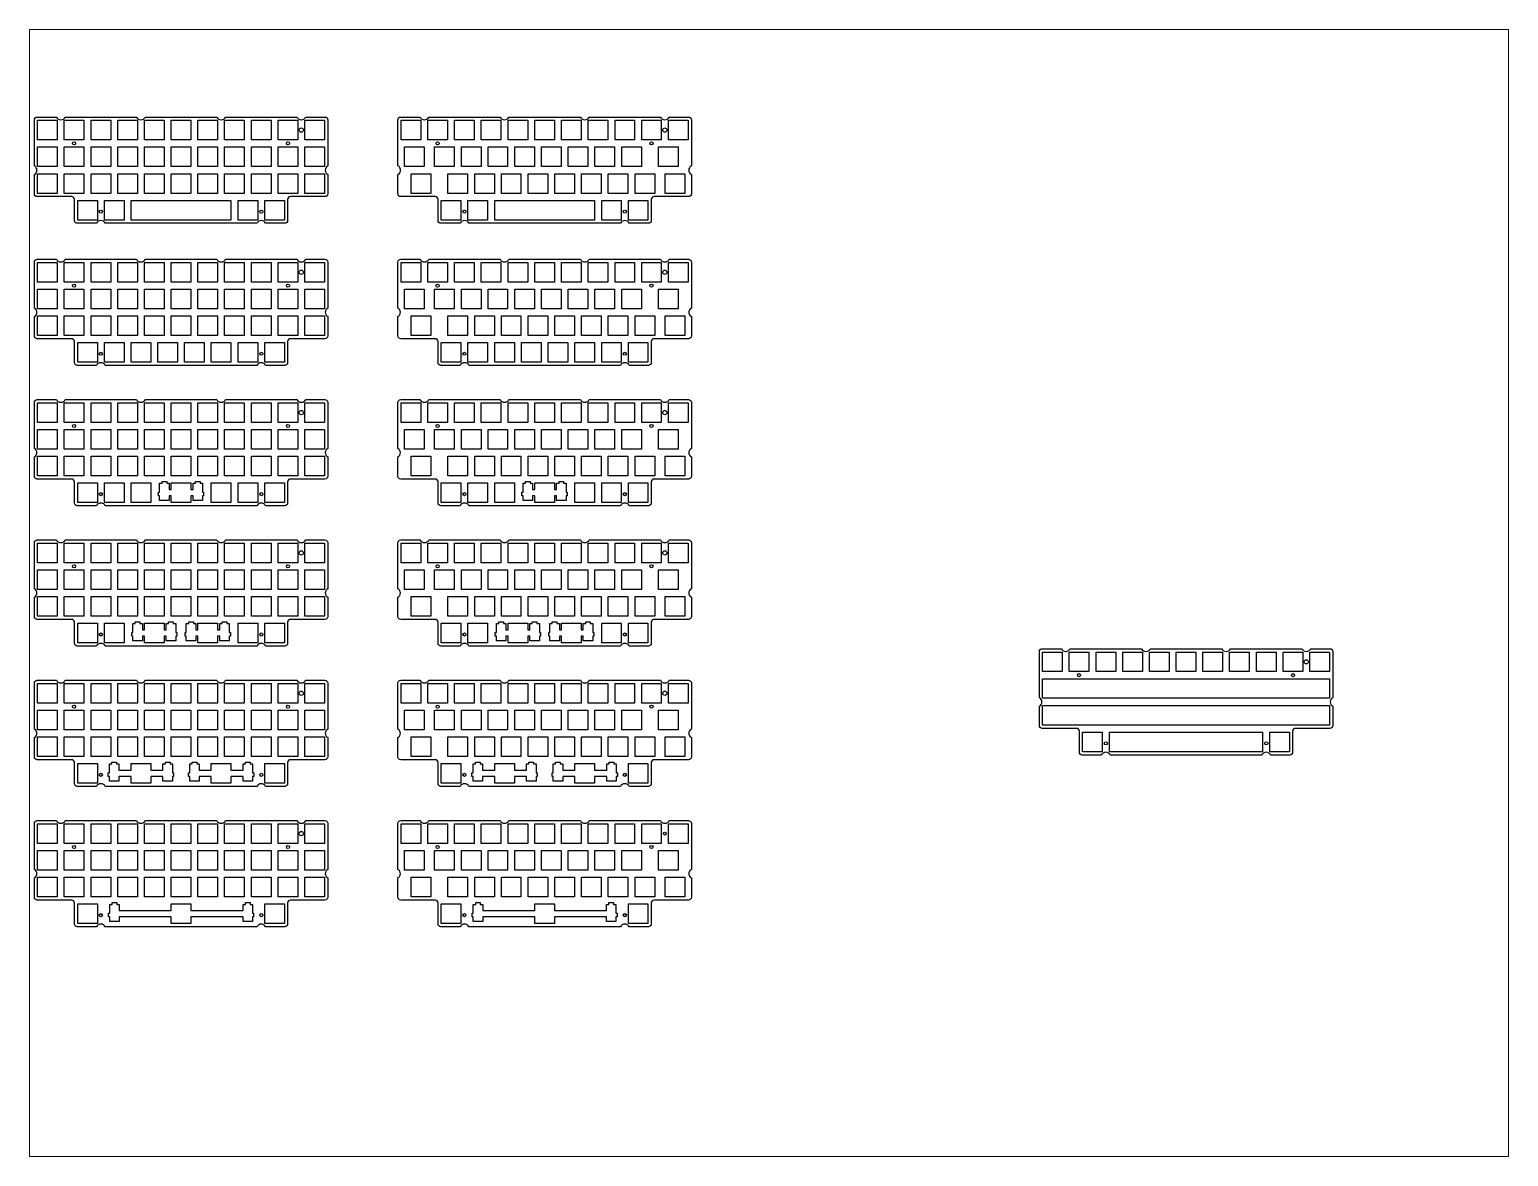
# Paper-space layout '布局1' of a CAD drawing. Header units: millimetres. Extents: x 1.05 to 9.45, y 0.8 to 7.2.
# The model-space entities are those that its viewports show. They can reach past a viewport. Long polylines and large blocks are cut down to what shows.
import ezdxf

# ---------------------------------------------------------------- set-up
doc = ezdxf.new("R2010")
doc.units = ezdxf.units.MM
doc.header["$MEASUREMENT"] = 0

msp = doc.modelspace()

# ---------------------------------------------------------------- linework, layer by layer
for points in [[(170.7, 164.7, 0.620659), (177, 164.7), (190.7, 164.7, -0.414214), (192.7, 162.7), (192.7, 129.9, 0.59797), (192.7, 123.7), (192.7, 110, -0.414214), (190.7, 108), (166.1, 108, 0.414214), (164.1, 106), (164.1, 91, -0.414214), (162.1, 89), (148.4, 89, 0.620659), (142.2, 89), (34.1, 89, 0.620659), (27.9, 89), (14.2, 89, -0.414214), (12.2, 91), (12.2, 106, 0.414214), (10.2, 108), (-14.4, 108, -0.414214), (-16.4, 110), (-16.4, 123.7, 0.59797), (-16.4, 129.9), (-16.4, 162.7, -0.414214), (-14.4, 164.7), (-0.7, 164.7, 0.620659), (5.6, 164.7), (56.4, 164.7, 0.620659), (62.7, 164.7), (113.6, 164.7, 0.620659), (119.9, 164.7)], [(429.8, 164.7, 0.620659), (436.1, 164.7), (449.8, 164.7, -0.414214), (451.8, 162.7), (451.8, 129.9, 0.59797), (451.8, 123.7), (451.8, 110, -0.414214), (449.8, 108), (425.2, 108, 0.414214), (423.2, 106), (423.2, 91, -0.414214), (421.2, 89), (407.5, 89, 0.620659), (401.3, 89), (293.2, 89, 0.620659), (287, 89), (273.3, 89, -0.414214), (271.3, 91), (271.3, 106, 0.414214), (269.3, 108), (244.7, 108, -0.414214), (242.7, 110), (242.7, 123.7, 0.59797), (242.7, 129.9), (242.7, 162.7, -0.414214), (244.7, 164.7), (258.4, 164.7, 0.620659), (264.7, 164.7), (315.5, 164.7, 0.620659), (321.8, 164.7), (372.7, 164.7, 0.620659), (379, 164.7)], [(170.7, 63.4, 0.620659), (177, 63.4), (190.7, 63.4, -0.414214), (192.7, 61.4), (192.7, 28.6, 0.59797), (192.7, 22.5), (192.7, 8.7, -0.414214), (190.7, 6.7), (166.1, 6.7, 0.414214), (164.1, 4.7), (164.1, -10.3, -0.414214), (162.1, -12.3), (148.4, -12.3, 0.620659), (142.2, -12.3), (34.1, -12.3, 0.620659), (27.9, -12.3), (14.2, -12.3, -0.414214), (12.2, -10.3), (12.2, 4.7, 0.414214), (10.2, 6.7), (-14.4, 6.7, -0.414214), (-16.4, 8.7), (-16.4, 22.5, 0.59797), (-16.4, 28.6), (-16.4, 61.4, -0.414214), (-14.4, 63.4), (-0.7, 63.4, 0.620659), (5.6, 63.4), (56.4, 63.4, 0.620659), (62.7, 63.4), (113.6, 63.4, 0.620659), (119.9, 63.4)], [(429.8, 63.4, 0.620659), (436.1, 63.4), (449.8, 63.4, -0.414214), (451.8, 61.4), (451.8, 28.6, 0.59797), (451.8, 22.5), (451.8, 8.7, -0.414214), (449.8, 6.7), (425.2, 6.7, 0.414214), (423.2, 4.7), (423.2, -10.3, -0.414214), (421.2, -12.3), (407.5, -12.3, 0.620659), (401.3, -12.3), (293.2, -12.3, 0.620659), (287, -12.3), (273.3, -12.3, -0.414214), (271.3, -10.3), (271.3, 4.7, 0.414214), (269.3, 6.7), (244.7, 6.7, -0.414214), (242.7, 8.7), (242.7, 22.5, 0.59797), (242.7, 28.6), (242.7, 61.4, -0.414214), (244.7, 63.4), (258.4, 63.4, 0.620659), (264.7, 63.4), (315.5, 63.4, 0.620659), (321.8, 63.4), (372.7, 63.4, 0.620659), (379, 63.4)], [(170.7, -36.6, 0.620659), (177, -36.6), (190.7, -36.6, -0.414214), (192.7, -38.6), (192.7, -71.4, 0.59797), (192.7, -77.5), (192.7, -91.3, -0.414214), (190.7, -93.3), (166.1, -93.3, 0.414214), (164.1, -95.3), (164.1, -110.3, -0.414214), (162.1, -112.3), (148.4, -112.3, 0.620659), (142.2, -112.3), (34.1, -112.3, 0.620659), (27.9, -112.3), (14.2, -112.3, -0.414214), (12.2, -110.3), (12.2, -95.3, 0.414214), (10.2, -93.3), (-14.4, -93.3, -0.414214), (-16.4, -91.3), (-16.4, -77.5, 0.59797), (-16.4, -71.4), (-16.4, -38.6, -0.414214), (-14.4, -36.6), (-0.7, -36.6, 0.620659), (5.6, -36.6), (56.4, -36.6, 0.620659), (62.7, -36.6), (113.6, -36.6, 0.620659), (119.9, -36.6)], [(429.8, -36.6, 0.620659), (436.1, -36.6), (449.8, -36.6, -0.414214), (451.8, -38.6), (451.8, -71.4, 0.59797), (451.8, -77.5), (451.8, -91.3, -0.414214), (449.8, -93.3), (425.2, -93.3, 0.414214), (423.2, -95.3), (423.2, -110.3, -0.414214), (421.2, -112.3), (407.5, -112.3, 0.620659), (401.3, -112.3), (293.2, -112.3, 0.620659), (287, -112.3), (273.3, -112.3, -0.414214), (271.3, -110.3), (271.3, -95.3, 0.414214), (269.3, -93.3), (244.7, -93.3, -0.414214), (242.7, -91.3), (242.7, -77.5, 0.59797), (242.7, -71.4), (242.7, -38.6, -0.414214), (244.7, -36.6), (258.4, -36.6, 0.620659), (264.7, -36.6), (315.5, -36.6, 0.620659), (321.8, -36.6), (372.7, -36.6, 0.620659), (379, -36.6)], [(170.7, -136.6, 0.620659), (177, -136.6), (190.7, -136.6, -0.414214), (192.7, -138.6), (192.7, -171.4, 0.59797), (192.7, -177.5), (192.7, -191.3, -0.414214), (190.7, -193.3), (166.1, -193.3, 0.414214), (164.1, -195.3), (164.1, -210.3, -0.414214), (162.1, -212.3), (148.4, -212.3, 0.620659), (142.2, -212.3), (34.1, -212.3, 0.620659), (27.9, -212.3), (14.2, -212.3, -0.414214), (12.2, -210.3), (12.2, -195.3, 0.414214), (10.2, -193.3), (-14.4, -193.3, -0.414214), (-16.4, -191.3), (-16.4, -177.5, 0.59797), (-16.4, -171.4), (-16.4, -138.6, -0.414214), (-14.4, -136.6), (-0.7, -136.6, 0.620659), (5.6, -136.6), (56.4, -136.6, 0.620659), (62.7, -136.6), (113.6, -136.6, 0.620659), (119.9, -136.6)], [(429.8, -136.6, 0.620659), (436.1, -136.6), (449.8, -136.6, -0.414214), (451.8, -138.6), (451.8, -171.4, 0.59797), (451.8, -177.5), (451.8, -191.3, -0.414214), (449.8, -193.3), (425.2, -193.3, 0.414214), (423.2, -195.3), (423.2, -210.3, -0.414214), (421.2, -212.3), (407.5, -212.3, 0.620659), (401.3, -212.3), (293.2, -212.3, 0.620659), (287, -212.3), (273.3, -212.3, -0.414214), (271.3, -210.3), (271.3, -195.3, 0.414214), (269.3, -193.3), (244.7, -193.3, -0.414214), (242.7, -191.3), (242.7, -177.5, 0.59797), (242.7, -171.4), (242.7, -138.6, -0.414214), (244.7, -136.6), (258.4, -136.6, 0.620659), (264.7, -136.6), (315.5, -136.6, 0.620659), (321.8, -136.6), (372.7, -136.6, 0.620659), (379, -136.6)], [(886.9, -214.2, 0.620659), (893.2, -214.2), (906.9, -214.2, -0.414214), (908.9, -216.2), (908.9, -249, 0.59797), (908.9, -255.1), (908.9, -268.9, -0.414214), (906.9, -270.9), (882.3, -270.9, 0.414214), (880.3, -272.9), (880.3, -287.9, -0.414214), (878.3, -289.9), (864.6, -289.9, 0.620659), (858.3, -289.9), (750.3, -289.9, 0.620659), (744, -289.9), (730.3, -289.9, -0.414214), (728.3, -287.9), (728.3, -272.9, 0.414214), (726.3, -270.9), (701.8, -270.9, -0.414214), (699.8, -268.9), (699.8, -255.1, 0.59797), (699.8, -249), (699.8, -216.2, -0.414214), (701.8, -214.2), (715.5, -214.2, 0.620659), (721.7, -214.2), (772.6, -214.2, 0.620659), (778.9, -214.2), (829.8, -214.2, 0.620659), (836, -214.2)], [(170.7, -236.6, 0.620659), (177, -236.6), (190.7, -236.6, -0.414214), (192.7, -238.6), (192.7, -271.4, 0.59797), (192.7, -277.5), (192.7, -291.3, -0.414214), (190.7, -293.3), (166.1, -293.3, 0.414214), (164.1, -295.3), (164.1, -310.3, -0.414214), (162.1, -312.3), (148.4, -312.3, 0.620659), (142.2, -312.3), (34.1, -312.3, 0.620659), (27.9, -312.3), (14.2, -312.3, -0.414214), (12.2, -310.3), (12.2, -295.3, 0.414214), (10.2, -293.3), (-14.4, -293.3, -0.414214), (-16.4, -291.3), (-16.4, -277.5, 0.59797), (-16.4, -271.4), (-16.4, -238.6, -0.414214), (-14.4, -236.6), (-0.7, -236.6, 0.620659), (5.6, -236.6), (56.4, -236.6, 0.620659), (62.7, -236.6), (113.6, -236.6, 0.620659), (119.9, -236.6)], [(429.8, -236.6, 0.620659), (436.1, -236.6), (449.8, -236.6, -0.414214), (451.8, -238.6), (451.8, -271.4, 0.59797), (451.8, -277.5), (451.8, -291.3, -0.414214), (449.8, -293.3), (425.2, -293.3, 0.414214), (423.2, -295.3), (423.2, -310.3, -0.414214), (421.2, -312.3), (407.5, -312.3, 0.620659), (401.3, -312.3), (293.2, -312.3, 0.620659), (287, -312.3), (273.3, -312.3, -0.414214), (271.3, -310.3), (271.3, -295.3, 0.414214), (269.3, -293.3), (244.7, -293.3, -0.414214), (242.7, -291.3), (242.7, -277.5, 0.59797), (242.7, -271.4), (242.7, -238.6, -0.414214), (244.7, -236.6), (258.4, -236.6, 0.620659), (264.7, -236.6), (315.5, -236.6, 0.620659), (321.8, -236.6), (372.7, -236.6, 0.620659), (379, -236.6)], [(170.7, -336.6, 0.620659), (177, -336.6), (190.7, -336.6, -0.414214), (192.7, -338.6), (192.7, -371.4, 0.59797), (192.7, -377.5), (192.7, -391.3, -0.414214), (190.7, -393.3), (166.1, -393.3, 0.414214), (164.1, -395.3), (164.1, -410.3, -0.414214), (162.1, -412.3), (148.4, -412.3, 0.620659), (142.2, -412.3), (34.1, -412.3, 0.620659), (27.9, -412.3), (14.2, -412.3, -0.414214), (12.2, -410.3), (12.2, -395.3, 0.414214), (10.2, -393.3), (-14.4, -393.3, -0.414214), (-16.4, -391.3), (-16.4, -377.5, 0.59797), (-16.4, -371.4), (-16.4, -338.6, -0.414214), (-14.4, -336.6), (-0.7, -336.6, 0.620659), (5.6, -336.6), (56.4, -336.6, 0.620659), (62.7, -336.6), (113.6, -336.6, 0.620659), (119.9, -336.6)], [(429.8, -336.6, 0.620659), (436.1, -336.6), (449.8, -336.6, -0.414214), (451.8, -338.6), (451.8, -371.4, 0.59797), (451.8, -377.5), (451.8, -391.3, -0.414214), (449.8, -393.3), (425.2, -393.3, 0.414214), (423.2, -395.3), (423.2, -410.3, -0.414214), (421.2, -412.3), (407.5, -412.3, 0.620659), (401.3, -412.3), (293.2, -412.3, 0.620659), (287, -412.3), (273.3, -412.3, -0.414214), (271.3, -410.3), (271.3, -395.3, 0.414214), (269.3, -393.3), (244.7, -393.3, -0.414214), (242.7, -391.3), (242.7, -377.5, 0.59797), (242.7, -371.4), (242.7, -338.6, -0.414214), (244.7, -336.6), (258.4, -336.6, 0.620659), (264.7, -336.6), (315.5, -336.6, 0.620659), (321.8, -336.6), (372.7, -336.6, 0.620659), (379, -336.6)]]:
    msp.add_lwpolyline(points, format="xyb", close=True)
for points in [[(-0.1, 148.4), (-14.1, 148.4), (-14.1, 162.4), (-0.1, 162.4)], [(-0.1, 148.4), (-14.1, 148.4), (-14.1, 162.4), (-0.1, 162.4)], [(18.9, 162.4), (18.9, 148.4), (4.9, 148.4), (4.9, 162.4)], [(18.9, 162.4), (18.9, 148.4), (4.9, 148.4), (4.9, 162.4)], [(38, 162.4), (38, 148.4), (24, 148.4), (24, 162.4)], [(38, 162.4), (38, 148.4), (24, 148.4), (24, 162.4)], [(43, 162.4), (57, 162.4), (57, 148.4), (43, 148.4)], [(43, 162.4), (57, 162.4), (57, 148.4), (43, 148.4)], [(62.1, 162.4), (76.1, 162.4), (76.1, 148.4), (62.1, 148.4)], [(62.1, 162.4), (76.1, 162.4), (76.1, 148.4), (62.1, 148.4)], [(81.1, 148.4), (81.1, 162.4), (95.1, 162.4), (95.1, 148.4)], [(81.1, 148.4), (81.1, 162.4), (95.1, 162.4), (95.1, 148.4)], [(114.2, 148.4), (100.2, 148.4), (100.2, 162.4), (114.2, 162.4)], [(114.2, 148.4), (100.2, 148.4), (100.2, 162.4), (114.2, 162.4)], [(133.2, 162.4), (133.2, 148.4), (119.2, 148.4), (119.2, 162.4)], [(133.2, 162.4), (133.2, 148.4), (119.2, 148.4), (119.2, 162.4)], [(138.3, 148.4), (138.3, 162.4), (152.3, 162.4), (152.3, 148.4)], [(138.3, 148.4), (138.3, 162.4), (152.3, 162.4), (152.3, 148.4)], [(157.3, 148.4), (157.3, 162.4), (171.3, 162.4), (171.3, 148.4)], [(157.3, 148.4), (157.3, 162.4), (171.3, 162.4), (171.3, 148.4)], [(190.4, 148.4), (176.4, 148.4), (176.4, 162.4), (190.4, 162.4)], [(190.4, 148.4), (176.4, 148.4), (176.4, 162.4), (190.4, 162.4)], [(259, 162.4), (259, 148.4), (245, 148.4), (245, 162.4)], [(278, 162.4), (278, 148.4), (264, 148.4), (264, 162.4)], [(297.1, 162.4), (297.1, 148.4), (283.1, 148.4), (283.1, 162.4)], [(302.1, 148.4), (302.1, 162.4), (316.1, 162.4), (316.1, 148.4)], [(321.2, 148.4), (321.2, 162.4), (335.2, 162.4), (335.2, 148.4)], [(354.2, 148.4), (340.2, 148.4), (340.2, 162.4), (354.2, 162.4)], [(373.3, 162.4), (373.3, 148.4), (359.3, 148.4), (359.3, 162.4)], [(392.3, 162.4), (392.3, 148.4), (378.3, 148.4), (378.3, 162.4)], [(411.4, 162.4), (411.4, 148.4), (397.4, 148.4), (397.4, 162.4)], [(430.4, 162.4), (430.4, 148.4), (416.4, 148.4), (416.4, 162.4)], [(449.5, 148.4), (435.5, 148.4), (435.5, 162.4), (449.5, 162.4)], [(-14.1, 129.4), (-14.1, 143.4), (-0.1, 143.4), (-0.1, 129.4)], [(-14.1, 129.4), (-14.1, 143.4), (-0.1, 143.4), (-0.1, 129.4)], [(4.9, 129.4), (4.9, 143.4), (18.9, 143.4), (18.9, 129.4)], [(4.9, 129.4), (4.9, 143.4), (18.9, 143.4), (18.9, 129.4)], [(24, 129.4), (24, 143.4), (38, 143.4), (38, 129.4)], [(24, 129.4), (24, 143.4), (38, 143.4), (38, 129.4)], [(43, 129.4), (43, 143.4), (57, 143.4), (57, 129.4)], [(43, 129.4), (43, 143.4), (57, 143.4), (57, 129.4)], [(62.1, 129.4), (62.1, 143.4), (76.1, 143.4), (76.1, 129.4)], [(62.1, 129.4), (62.1, 143.4), (76.1, 143.4), (76.1, 129.4)], [(81.1, 129.4), (81.1, 143.4), (95.1, 143.4), (95.1, 129.4)], [(81.1, 129.4), (81.1, 143.4), (95.1, 143.4), (95.1, 129.4)], [(100.2, 129.4), (100.2, 143.4), (114.2, 143.4), (114.2, 129.4)], [(100.2, 129.4), (100.2, 143.4), (114.2, 143.4), (114.2, 129.4)], [(119.2, 129.4), (119.2, 143.4), (133.2, 143.4), (133.2, 129.4)], [(119.2, 129.4), (119.2, 143.4), (133.2, 143.4), (133.2, 129.4)], [(138.3, 129.4), (138.3, 143.4), (152.3, 143.4), (152.3, 129.4)], [(138.3, 129.4), (138.3, 143.4), (152.3, 143.4), (152.3, 129.4)], [(157.3, 129.4), (157.3, 143.4), (171.3, 143.4), (171.3, 129.4)], [(157.3, 129.4), (157.3, 143.4), (171.3, 143.4), (171.3, 129.4)], [(176.4, 129.4), (176.4, 143.4), (190.4, 143.4), (190.4, 129.4)], [(176.4, 129.4), (176.4, 143.4), (190.4, 143.4), (190.4, 129.4)], [(247.4, 143.4), (261.4, 143.4), (261.4, 129.4), (247.4, 129.4)], [(268.8, 143.4), (282.8, 143.4), (282.8, 129.4), (268.8, 129.4)], [(301.9, 143.4), (301.9, 129.4), (287.9, 129.4), (287.9, 143.4)], [(306.9, 129.4), (306.9, 143.4), (320.9, 143.4), (320.9, 129.4)], [(326, 143.4), (340, 143.4), (340, 129.4), (326, 129.4)], [(345, 143.4), (359, 143.4), (359, 129.4), (345, 129.4)], [(378.1, 143.4), (378.1, 129.4), (364.1, 129.4), (364.1, 143.4)], [(383.1, 129.4), (383.1, 143.4), (397.1, 143.4), (397.1, 129.4)], [(402.2, 143.4), (416.2, 143.4), (416.2, 129.4), (402.2, 129.4)], [(428.4, 143.4), (442.4, 143.4), (442.4, 129.4), (428.4, 129.4)], [(-14.1, 110.3), (-14.1, 124.3), (-0.1, 124.3), (-0.1, 110.3)], [(-14.1, 110.3), (-14.1, 124.3), (-0.1, 124.3), (-0.1, 110.3)], [(18.9, 110.3), (4.9, 110.3), (4.9, 124.3), (18.9, 124.3)], [(18.9, 110.3), (4.9, 110.3), (4.9, 124.3), (18.9, 124.3)], [(38, 110.3), (24, 110.3), (24, 124.3), (38, 124.3)], [(38, 110.3), (24, 110.3), (24, 124.3), (38, 124.3)], [(57, 110.3), (43, 110.3), (43, 124.3), (57, 124.3)], [(57, 110.3), (43, 110.3), (43, 124.3), (57, 124.3)], [(62.1, 110.3), (62.1, 124.3), (76.1, 124.3), (76.1, 110.3)], [(62.1, 110.3), (62.1, 124.3), (76.1, 124.3), (76.1, 110.3)], [(95.1, 110.3), (81.1, 110.3), (81.1, 124.3), (95.1, 124.3)], [(95.1, 110.3), (81.1, 110.3), (81.1, 124.3), (95.1, 124.3)], [(114.2, 110.3), (100.2, 110.3), (100.2, 124.3), (114.2, 124.3)], [(114.2, 110.3), (100.2, 110.3), (100.2, 124.3), (114.2, 124.3)], [(119.2, 110.3), (119.2, 124.3), (133.2, 124.3), (133.2, 110.3)], [(119.2, 110.3), (119.2, 124.3), (133.2, 124.3), (133.2, 110.3)], [(138.3, 110.3), (138.3, 124.3), (152.3, 124.3), (152.3, 110.3)], [(138.3, 110.3), (138.3, 124.3), (152.3, 124.3), (152.3, 110.3)], [(157.3, 110.3), (157.3, 124.3), (171.3, 124.3), (171.3, 110.3)], [(157.3, 110.3), (157.3, 124.3), (171.3, 124.3), (171.3, 110.3)], [(176.4, 110.3), (176.4, 124.3), (190.4, 124.3), (190.4, 110.3)], [(176.4, 110.3), (176.4, 124.3), (190.4, 124.3), (190.4, 110.3)], [(266.1, 124.3), (266.1, 110.3), (252.1, 110.3), (252.1, 124.3)], [(292.3, 124.3), (292.3, 110.3), (278.3, 110.3), (278.3, 124.3)], [(311.4, 124.3), (311.4, 110.3), (297.4, 110.3), (297.4, 124.3)], [(316.4, 110.3), (316.4, 124.3), (330.4, 124.3), (330.4, 110.3)], [(335.5, 110.3), (335.5, 124.3), (349.5, 124.3), (349.5, 110.3)], [(368.5, 124.3), (368.5, 110.3), (354.5, 110.3), (354.5, 124.3)], [(387.6, 110.3), (373.6, 110.3), (373.6, 124.3), (387.6, 124.3)], [(392.6, 110.3), (392.6, 124.3), (406.6, 124.3), (406.6, 110.3)], [(425.7, 124.3), (425.7, 110.3), (411.7, 110.3), (411.7, 124.3)], [(447.1, 124.3), (447.1, 110.3), (433.1, 110.3), (433.1, 124.3)], [(28.5, 91.3), (14.5, 91.3), (14.5, 105.3), (28.5, 105.3)], [(28.5, 91.3), (14.5, 91.3), (14.5, 105.3), (28.5, 105.3)], [(47.5, 91.3), (33.5, 91.3), (33.5, 105.3), (47.5, 105.3)], [(47.5, 91.3), (33.5, 91.3), (33.5, 105.3), (47.5, 105.3)], [(142.8, 91.3), (128.8, 91.3), (128.8, 105.3), (142.8, 105.3)], [(142.8, 91.3), (128.8, 91.3), (128.8, 105.3), (142.8, 105.3)], [(161.8, 105.3), (161.8, 91.3), (147.8, 91.3), (147.8, 105.3)], [(161.8, 105.3), (161.8, 91.3), (147.8, 91.3), (147.8, 105.3)], [(287.6, 91.3), (273.6, 91.3), (273.6, 105.3), (287.6, 105.3)], [(306.6, 91.3), (292.6, 91.3), (292.6, 105.3), (306.6, 105.3)], [(401.9, 91.3), (387.9, 91.3), (387.9, 105.3), (401.9, 105.3)], [(420.9, 105.3), (420.9, 91.3), (406.9, 91.3), (406.9, 105.3)], [(-0.1, 47.1), (-14.1, 47.1), (-14.1, 61.1), (-0.1, 61.1)], [(-0.1, 47.1), (-14.1, 47.1), (-14.1, 61.1), (-0.1, 61.1)], [(18.9, 61.1), (18.9, 47.1), (4.9, 47.1), (4.9, 61.1)], [(18.9, 61.1), (18.9, 47.1), (4.9, 47.1), (4.9, 61.1)], [(38, 61.1), (38, 47.1), (24, 47.1), (24, 61.1)], [(38, 61.1), (38, 47.1), (24, 47.1), (24, 61.1)], [(43, 61.1), (57, 61.1), (57, 47.1), (43, 47.1)], [(43, 61.1), (57, 61.1), (57, 47.1), (43, 47.1)], [(62.1, 61.1), (76.1, 61.1), (76.1, 47.1), (62.1, 47.1)], [(62.1, 61.1), (76.1, 61.1), (76.1, 47.1), (62.1, 47.1)], [(81.1, 47.1), (81.1, 61.1), (95.1, 61.1), (95.1, 47.1)], [(81.1, 47.1), (81.1, 61.1), (95.1, 61.1), (95.1, 47.1)], [(114.2, 47.1), (100.2, 47.1), (100.2, 61.1), (114.2, 61.1)], [(114.2, 47.1), (100.2, 47.1), (100.2, 61.1), (114.2, 61.1)], [(133.2, 61.1), (133.2, 47.1), (119.2, 47.1), (119.2, 61.1)], [(133.2, 61.1), (133.2, 47.1), (119.2, 47.1), (119.2, 61.1)], [(138.3, 47.1), (138.3, 61.1), (152.3, 61.1), (152.3, 47.1)], [(138.3, 47.1), (138.3, 61.1), (152.3, 61.1), (152.3, 47.1)], [(157.3, 47.1), (157.3, 61.1), (171.3, 61.1), (171.3, 47.1)], [(157.3, 47.1), (157.3, 61.1), (171.3, 61.1), (171.3, 47.1)], [(190.4, 47.1), (176.4, 47.1), (176.4, 61.1), (190.4, 61.1)], [(190.4, 47.1), (176.4, 47.1), (176.4, 61.1), (190.4, 61.1)], [(259, 61.1), (259, 47.1), (245, 47.1), (245, 61.1)], [(278, 61.1), (278, 47.1), (264, 47.1), (264, 61.1)], [(297.1, 61.1), (297.1, 47.1), (283.1, 47.1), (283.1, 61.1)], [(302.1, 47.1), (302.1, 61.1), (316.1, 61.1), (316.1, 47.1)], [(321.2, 47.1), (321.2, 61.1), (335.2, 61.1), (335.2, 47.1)], [(354.2, 47.1), (340.2, 47.1), (340.2, 61.1), (354.2, 61.1)], [(373.3, 61.1), (373.3, 47.1), (359.3, 47.1), (359.3, 61.1)], [(392.3, 61.1), (392.3, 47.1), (378.3, 47.1), (378.3, 61.1)], [(411.4, 61.1), (411.4, 47.1), (397.4, 47.1), (397.4, 61.1)], [(430.4, 61.1), (430.4, 47.1), (416.4, 47.1), (416.4, 61.1)], [(449.5, 47.1), (435.5, 47.1), (435.5, 61.1), (449.5, 61.1)], [(-14.1, 28.1), (-14.1, 42.1), (-0.1, 42.1), (-0.1, 28.1)], [(-14.1, 28.1), (-14.1, 42.1), (-0.1, 42.1), (-0.1, 28.1)], [(4.9, 28.1), (4.9, 42.1), (18.9, 42.1), (18.9, 28.1)], [(4.9, 28.1), (4.9, 42.1), (18.9, 42.1), (18.9, 28.1)], [(24, 28.1), (24, 42.1), (38, 42.1), (38, 28.1)], [(24, 28.1), (24, 42.1), (38, 42.1), (38, 28.1)], [(43, 28.1), (43, 42.1), (57, 42.1), (57, 28.1)], [(43, 28.1), (43, 42.1), (57, 42.1), (57, 28.1)], [(62.1, 28.1), (62.1, 42.1), (76.1, 42.1), (76.1, 28.1)], [(62.1, 28.1), (62.1, 42.1), (76.1, 42.1), (76.1, 28.1)], [(81.1, 28.1), (81.1, 42.1), (95.1, 42.1), (95.1, 28.1)], [(81.1, 28.1), (81.1, 42.1), (95.1, 42.1), (95.1, 28.1)], [(100.2, 28.1), (100.2, 42.1), (114.2, 42.1), (114.2, 28.1)], [(100.2, 28.1), (100.2, 42.1), (114.2, 42.1), (114.2, 28.1)], [(119.2, 28.1), (119.2, 42.1), (133.2, 42.1), (133.2, 28.1)], [(119.2, 28.1), (119.2, 42.1), (133.2, 42.1), (133.2, 28.1)], [(138.3, 28.1), (138.3, 42.1), (152.3, 42.1), (152.3, 28.1)], [(138.3, 28.1), (138.3, 42.1), (152.3, 42.1), (152.3, 28.1)], [(157.3, 28.1), (157.3, 42.1), (171.3, 42.1), (171.3, 28.1)], [(157.3, 28.1), (157.3, 42.1), (171.3, 42.1), (171.3, 28.1)], [(176.4, 28.1), (176.4, 42.1), (190.4, 42.1), (190.4, 28.1)], [(176.4, 28.1), (176.4, 42.1), (190.4, 42.1), (190.4, 28.1)], [(247.4, 42.1), (261.4, 42.1), (261.4, 28.1), (247.4, 28.1)], [(268.8, 42.1), (282.8, 42.1), (282.8, 28.1), (268.8, 28.1)], [(301.9, 42.1), (301.9, 28.1), (287.9, 28.1), (287.9, 42.1)], [(306.9, 28.1), (306.9, 42.1), (320.9, 42.1), (320.9, 28.1)], [(326, 42.1), (340, 42.1), (340, 28.1), (326, 28.1)], [(345, 42.1), (359, 42.1), (359, 28.1), (345, 28.1)], [(378.1, 42.1), (378.1, 28.1), (364.1, 28.1), (364.1, 42.1)], [(383.1, 28.1), (383.1, 42.1), (397.1, 42.1), (397.1, 28.1)], [(402.2, 42.1), (416.2, 42.1), (416.2, 28.1), (402.2, 28.1)], [(428.4, 42.1), (442.4, 42.1), (442.4, 28.1), (428.4, 28.1)], [(-14.1, 9), (-14.1, 23), (-0.1, 23), (-0.1, 9)], [(-14.1, 9), (-14.1, 23), (-0.1, 23), (-0.1, 9)], [(18.9, 9), (4.9, 9), (4.9, 23), (18.9, 23)], [(18.9, 9), (4.9, 9), (4.9, 23), (18.9, 23)], [(38, 9), (24, 9), (24, 23), (38, 23)], [(38, 9), (24, 9), (24, 23), (38, 23)], [(57, 9), (43, 9), (43, 23), (57, 23)], [(57, 9), (43, 9), (43, 23), (57, 23)], [(62.1, 9), (62.1, 23), (76.1, 23), (76.1, 9)], [(62.1, 9), (62.1, 23), (76.1, 23), (76.1, 9)], [(95.1, 9), (81.1, 9), (81.1, 23), (95.1, 23)], [(95.1, 9), (81.1, 9), (81.1, 23), (95.1, 23)], [(114.2, 9), (100.2, 9), (100.2, 23), (114.2, 23)], [(114.2, 9), (100.2, 9), (100.2, 23), (114.2, 23)], [(119.2, 9), (119.2, 23), (133.2, 23), (133.2, 9)], [(119.2, 9), (119.2, 23), (133.2, 23), (133.2, 9)], [(138.3, 9), (138.3, 23), (152.3, 23), (152.3, 9)], [(138.3, 9), (138.3, 23), (152.3, 23), (152.3, 9)], [(157.3, 9), (157.3, 23), (171.3, 23), (171.3, 9)], [(157.3, 9), (157.3, 23), (171.3, 23), (171.3, 9)], [(176.4, 9), (176.4, 23), (190.4, 23), (190.4, 9)], [(176.4, 9), (176.4, 23), (190.4, 23), (190.4, 9)], [(266.1, 23), (266.1, 9), (252.1, 9), (252.1, 23)], [(292.3, 23), (292.3, 9), (278.3, 9), (278.3, 23)], [(311.4, 23), (311.4, 9), (297.4, 9), (297.4, 23)], [(316.4, 9), (316.4, 23), (330.4, 23), (330.4, 9)], [(335.5, 9), (335.5, 23), (349.5, 23), (349.5, 9)], [(368.5, 23), (368.5, 9), (354.5, 9), (354.5, 23)], [(387.6, 9), (373.6, 9), (373.6, 23), (387.6, 23)], [(392.6, 9), (392.6, 23), (406.6, 23), (406.6, 9)], [(425.7, 23), (425.7, 9), (411.7, 9), (411.7, 23)], [(447.1, 23), (447.1, 9), (433.1, 9), (433.1, 23)], [(28.5, -10), (14.5, -10), (14.5, 4), (28.5, 4)], [(28.5, -10), (14.5, -10), (14.5, 4), (28.5, 4)], [(47.5, -10), (33.5, -10), (33.5, 4), (47.5, 4)], [(47.5, -10), (33.5, -10), (33.5, 4), (47.5, 4)], [(66.6, -10), (52.6, -10), (52.6, 4), (66.6, 4)], [(66.6, -10), (52.6, -10), (52.6, 4), (66.6, 4)], [(85.6, 4), (85.6, -10), (71.6, -10), (71.6, 4)], [(85.6, 4), (85.6, -10), (71.6, -10), (71.6, 4)], [(104.7, -10), (90.7, -10), (90.7, 4), (104.7, 4)], [(104.7, -10), (90.7, -10), (90.7, 4), (104.7, 4)], [(123.7, -10), (109.7, -10), (109.7, 4), (123.7, 4)], [(123.7, -10), (109.7, -10), (109.7, 4), (123.7, 4)], [(142.8, -10), (128.8, -10), (128.8, 4), (142.8, 4)], [(142.8, -10), (128.8, -10), (128.8, 4), (142.8, 4)], [(161.8, 4), (161.8, -10), (147.8, -10), (147.8, 4)], [(161.8, 4), (161.8, -10), (147.8, -10), (147.8, 4)], [(287.6, -10), (273.6, -10), (273.6, 4), (287.6, 4)], [(306.6, -10), (292.6, -10), (292.6, 4), (306.6, 4)], [(325.7, -10), (311.7, -10), (311.7, 4), (325.7, 4)], [(344.7, 4), (344.7, -10), (330.7, -10), (330.7, 4)], [(363.8, -10), (349.8, -10), (349.8, 4), (363.8, 4)], [(382.8, -10), (368.8, -10), (368.8, 4), (382.8, 4)], [(401.9, -10), (387.9, -10), (387.9, 4), (401.9, 4)], [(420.9, 4), (420.9, -10), (406.9, -10), (406.9, 4)], [(-0.1, -52.9), (-14.1, -52.9), (-14.1, -38.9), (-0.1, -38.9)], [(18.9, -38.9), (18.9, -52.9), (4.9, -52.9), (4.9, -38.9)], [(38, -38.9), (38, -52.9), (24, -52.9), (24, -38.9)], [(43, -38.9), (57, -38.9), (57, -52.9), (43, -52.9)], [(62.1, -38.9), (76.1, -38.9), (76.1, -52.9), (62.1, -52.9)], [(81.1, -52.9), (81.1, -38.9), (95.1, -38.9), (95.1, -52.9)], [(114.2, -52.9), (100.2, -52.9), (100.2, -38.9), (114.2, -38.9)], [(133.2, -38.9), (133.2, -52.9), (119.2, -52.9), (119.2, -38.9)], [(138.3, -52.9), (138.3, -38.9), (152.3, -38.9), (152.3, -52.9)], [(157.3, -52.9), (157.3, -38.9), (171.3, -38.9), (171.3, -52.9)], [(190.4, -52.9), (176.4, -52.9), (176.4, -38.9), (190.4, -38.9)], [(259, -38.9), (259, -52.9), (245, -52.9), (245, -38.9)], [(278, -38.9), (278, -52.9), (264, -52.9), (264, -38.9)], [(297.1, -38.9), (297.1, -52.9), (283.1, -52.9), (283.1, -38.9)], [(302.1, -52.9), (302.1, -38.9), (316.1, -38.9), (316.1, -52.9)], [(321.2, -52.9), (321.2, -38.9), (335.2, -38.9), (335.2, -52.9)], [(354.2, -52.9), (340.2, -52.9), (340.2, -38.9), (354.2, -38.9)], [(373.3, -38.9), (373.3, -52.9), (359.3, -52.9), (359.3, -38.9)], [(392.3, -38.9), (392.3, -52.9), (378.3, -52.9), (378.3, -38.9)], [(411.4, -38.9), (411.4, -52.9), (397.4, -52.9), (397.4, -38.9)], [(430.4, -38.9), (430.4, -52.9), (416.4, -52.9), (416.4, -38.9)], [(449.5, -52.9), (435.5, -52.9), (435.5, -38.9), (449.5, -38.9)], [(-14.1, -71.9), (-14.1, -57.9), (-0.1, -57.9), (-0.1, -71.9)], [(4.9, -71.9), (4.9, -57.9), (18.9, -57.9), (18.9, -71.9)], [(24, -71.9), (24, -57.9), (38, -57.9), (38, -71.9)], [(43, -71.9), (43, -57.9), (57, -57.9), (57, -71.9)], [(62.1, -71.9), (62.1, -57.9), (76.1, -57.9), (76.1, -71.9)], [(81.1, -71.9), (81.1, -57.9), (95.1, -57.9), (95.1, -71.9)], [(100.2, -71.9), (100.2, -57.9), (114.2, -57.9), (114.2, -71.9)], [(119.2, -71.9), (119.2, -57.9), (133.2, -57.9), (133.2, -71.9)], [(138.3, -71.9), (138.3, -57.9), (152.3, -57.9), (152.3, -71.9)], [(157.3, -71.9), (157.3, -57.9), (171.3, -57.9), (171.3, -71.9)], [(176.4, -71.9), (176.4, -57.9), (190.4, -57.9), (190.4, -71.9)], [(247.4, -57.9), (261.4, -57.9), (261.4, -71.9), (247.4, -71.9)], [(268.8, -57.9), (282.8, -57.9), (282.8, -71.9), (268.8, -71.9)], [(301.9, -57.9), (301.9, -71.9), (287.9, -71.9), (287.9, -57.9)], [(306.9, -71.9), (306.9, -57.9), (320.9, -57.9), (320.9, -71.9)], [(326, -57.9), (340, -57.9), (340, -71.9), (326, -71.9)], [(345, -57.9), (359, -57.9), (359, -71.9), (345, -71.9)], [(378.1, -57.9), (378.1, -71.9), (364.1, -71.9), (364.1, -57.9)], [(383.1, -71.9), (383.1, -57.9), (397.1, -57.9), (397.1, -71.9)], [(402.2, -57.9), (416.2, -57.9), (416.2, -71.9), (402.2, -71.9)], [(428.4, -57.9), (442.4, -57.9), (442.4, -71.9), (428.4, -71.9)], [(-14.1, -91), (-14.1, -77), (-0.1, -77), (-0.1, -91)], [(18.9, -91), (4.9, -91), (4.9, -77), (18.9, -77)], [(24, -91), (24, -77), (38, -77), (38, -91)], [(43, -91), (43, -77), (57, -77), (57, -91)], [(62.1, -91), (62.1, -77), (76.1, -77), (76.1, -91)], [(81.1, -91), (81.1, -77), (95.1, -77), (95.1, -91)], [(100.2, -91), (100.2, -77), (114.2, -77), (114.2, -91)], [(119.2, -91), (119.2, -77), (133.2, -77), (133.2, -91)], [(138.3, -91), (138.3, -77), (152.3, -77), (152.3, -91)], [(157.3, -91), (157.3, -77), (171.3, -77), (171.3, -91)], [(176.4, -91), (176.4, -77), (190.4, -77), (190.4, -91)], [(266.1, -77), (266.1, -91), (252.1, -91), (252.1, -77)], [(292.3, -77), (292.3, -91), (278.3, -91), (278.3, -77)], [(311.4, -77), (311.4, -91), (297.4, -91), (297.4, -77)], [(316.4, -91), (316.4, -77), (330.4, -77), (330.4, -91)], [(335.5, -91), (335.5, -77), (349.5, -77), (349.5, -91)], [(368.5, -77), (368.5, -91), (354.5, -91), (354.5, -77)], [(387.6, -91), (373.6, -91), (373.6, -77), (387.6, -77)], [(392.6, -91), (392.6, -77), (406.6, -77), (406.6, -91)], [(425.7, -91), (411.7, -91), (411.7, -77), (425.7, -77)], [(447.1, -77), (447.1, -91), (433.1, -91), (433.1, -77)], [(14.5, -110), (14.5, -96), (28.5, -96), (28.5, -110)], [(47.5, -96), (47.5, -110), (33.5, -110), (33.5, -96)], [(52.6, -96), (66.6, -96), (66.6, -110), (52.6, -110)], [(95.1, -100.7), (96.7, -100.7), (96.7, -96.3), (98.4, -96.3), (98.4, -95.1), (101.7, -95.1), (101.7, -96.3), (103.4, -96.3), (103.4, -102.5), (104.2, -102.5), (104.2, -105.3), (103.4, -105.3), (103.4, -108.6), (96.7, -108.6), (96.7, -105.3), (95.1, -105.3), (95.1, -110), (81.1, -110), (81.1, -105.3), (79.6, -105.3), (79.6, -108.6), (72.9, -108.6), (72.9, -105.3), (72, -105.3), (72, -102.5), (72.9, -102.5), (72.9, -96.3), (74.6, -96.3), (74.6, -95.1), (77.9, -95.1), (77.9, -96.3), (79.6, -96.3), (79.6, -100.7), (81.1, -100.7), (81.1, -96), (95.1, -96)], [(109.7, -96), (123.7, -96), (123.7, -110), (109.7, -110)], [(128.8, -110), (128.8, -96), (142.8, -96), (142.8, -110)], [(147.8, -96), (161.8, -96), (161.8, -110), (147.8, -110)], [(273.6, -96), (287.6, -96), (287.6, -110), (273.6, -110)], [(292.6, -96), (306.6, -96), (306.6, -110), (292.6, -110)], [(325.7, -110), (311.7, -110), (311.7, -96), (325.7, -96)], [(340.2, -105.3), (338.7, -105.3), (338.7, -108.6), (332, -108.6), (332, -105.3), (331.1, -105.3), (331.1, -102.5), (332, -102.5), (332, -96.3), (333.7, -96.3), (333.7, -95.1), (337, -95.1), (337, -96.3), (338.7, -96.3), (338.7, -100.7), (340.2, -100.7), (340.2, -96), (354.2, -96), (354.2, -100.7), (355.8, -100.7), (355.8, -96.3), (357.5, -96.3), (357.5, -95.1), (360.8, -95.1), (360.8, -96.3), (362.5, -96.3), (362.5, -102.5), (363.3, -102.5), (363.3, -105.3), (362.5, -105.3), (362.5, -108.6), (355.8, -108.6), (355.8, -105.3), (354.2, -105.3), (354.2, -110), (340.2, -110)], [(382.8, -110), (368.8, -110), (368.8, -96), (382.8, -96)], [(387.9, -110), (387.9, -96), (401.9, -96), (401.9, -110)], [(406.9, -96), (420.9, -96), (420.9, -110), (406.9, -110)], [(-0.1, -152.9), (-14.1, -152.9), (-14.1, -138.9), (-0.1, -138.9)], [(18.9, -138.9), (18.9, -152.9), (4.9, -152.9), (4.9, -138.9)], [(38, -138.9), (38, -152.9), (24, -152.9), (24, -138.9)], [(43, -138.9), (57, -138.9), (57, -152.9), (43, -152.9)], [(62.1, -138.9), (76.1, -138.9), (76.1, -152.9), (62.1, -152.9)], [(81.1, -152.9), (81.1, -138.9), (95.1, -138.9), (95.1, -152.9)], [(114.2, -152.9), (100.2, -152.9), (100.2, -138.9), (114.2, -138.9)], [(133.2, -138.9), (133.2, -152.9), (119.2, -152.9), (119.2, -138.9)], [(138.3, -152.9), (138.3, -138.9), (152.3, -138.9), (152.3, -152.9)], [(157.3, -152.9), (157.3, -138.9), (171.3, -138.9), (171.3, -152.9)], [(190.4, -152.9), (176.4, -152.9), (176.4, -138.9), (190.4, -138.9)], [(259, -138.9), (259, -152.9), (245, -152.9), (245, -138.9)], [(278, -138.9), (278, -152.9), (264, -152.9), (264, -138.9)], [(297.1, -138.9), (297.1, -152.9), (283.1, -152.9), (283.1, -138.9)], [(302.1, -152.9), (302.1, -138.9), (316.1, -138.9), (316.1, -152.9)], [(321.2, -152.9), (321.2, -138.9), (335.2, -138.9), (335.2, -152.9)], [(354.2, -152.9), (340.2, -152.9), (340.2, -138.9), (354.2, -138.9)], [(373.3, -138.9), (373.3, -152.9), (359.3, -152.9), (359.3, -138.9)], [(392.3, -138.9), (392.3, -152.9), (378.3, -152.9), (378.3, -138.9)], [(411.4, -138.9), (411.4, -152.9), (397.4, -152.9), (397.4, -138.9)], [(430.4, -138.9), (430.4, -152.9), (416.4, -152.9), (416.4, -138.9)], [(449.5, -152.9), (435.5, -152.9), (435.5, -138.9), (449.5, -138.9)], [(-14.1, -171.9), (-14.1, -157.9), (-0.1, -157.9), (-0.1, -171.9)], [(4.9, -171.9), (4.9, -157.9), (18.9, -157.9), (18.9, -171.9)], [(24, -171.9), (24, -157.9), (38, -157.9), (38, -171.9)], [(43, -171.9), (43, -157.9), (57, -157.9), (57, -171.9)], [(62.1, -171.9), (62.1, -157.9), (76.1, -157.9), (76.1, -171.9)], [(81.1, -171.9), (81.1, -157.9), (95.1, -157.9), (95.1, -171.9)], [(100.2, -171.9), (100.2, -157.9), (114.2, -157.9), (114.2, -171.9)], [(119.2, -171.9), (119.2, -157.9), (133.2, -157.9), (133.2, -171.9)], [(138.3, -171.9), (138.3, -157.9), (152.3, -157.9), (152.3, -171.9)], [(157.3, -171.9), (157.3, -157.9), (171.3, -157.9), (171.3, -171.9)], [(176.4, -171.9), (176.4, -157.9), (190.4, -157.9), (190.4, -171.9)], [(247.4, -157.9), (261.4, -157.9), (261.4, -171.9), (247.4, -171.9)], [(268.8, -157.9), (282.8, -157.9), (282.8, -171.9), (268.8, -171.9)], [(301.9, -157.9), (301.9, -171.9), (287.9, -171.9), (287.9, -157.9)], [(306.9, -171.9), (306.9, -157.9), (320.9, -157.9), (320.9, -171.9)], [(326, -157.9), (340, -157.9), (340, -171.9), (326, -171.9)], [(345, -157.9), (359, -157.9), (359, -171.9), (345, -171.9)], [(378.1, -157.9), (378.1, -171.9), (364.1, -171.9), (364.1, -157.9)], [(383.1, -171.9), (383.1, -157.9), (397.1, -157.9), (397.1, -171.9)], [(402.2, -157.9), (416.2, -157.9), (416.2, -171.9), (402.2, -171.9)], [(428.4, -157.9), (442.4, -157.9), (442.4, -171.9), (428.4, -171.9)], [(-14.1, -191), (-14.1, -177), (-0.1, -177), (-0.1, -191)], [(18.9, -191), (4.9, -191), (4.9, -177), (18.9, -177)], [(24, -191), (24, -177), (38, -177), (38, -191)], [(43, -191), (43, -177), (57, -177), (57, -191)], [(62.1, -191), (62.1, -177), (76.1, -177), (76.1, -191)], [(81.1, -191), (81.1, -177), (95.1, -177), (95.1, -191)], [(100.2, -191), (100.2, -177), (114.2, -177), (114.2, -191)], [(119.2, -191), (119.2, -177), (133.2, -177), (133.2, -191)], [(138.3, -191), (138.3, -177), (152.3, -177), (152.3, -191)], [(157.3, -191), (157.3, -177), (171.3, -177), (171.3, -191)], [(176.4, -191), (176.4, -177), (190.4, -177), (190.4, -191)], [(266.1, -177), (266.1, -191), (252.1, -191), (252.1, -177)], [(292.3, -191), (278.3, -191), (278.3, -177), (292.3, -177)], [(311.4, -177), (311.4, -191), (297.4, -191), (297.4, -177)], [(316.4, -191), (316.4, -177), (330.4, -177), (330.4, -191)], [(349.5, -177), (349.5, -191), (335.5, -191), (335.5, -177)], [(368.5, -177), (368.5, -191), (354.5, -191), (354.5, -177)], [(387.6, -191), (373.6, -191), (373.6, -177), (387.6, -177)], [(392.6, -191), (392.6, -177), (406.6, -177), (406.6, -191)], [(425.7, -191), (411.7, -191), (411.7, -177), (425.7, -177)], [(447.1, -177), (447.1, -191), (433.1, -191), (433.1, -177)], [(14.5, -196), (28.5, -196), (28.5, -210), (14.5, -210)], [(33.5, -196), (47.5, -196), (47.5, -210), (33.5, -210)], [(62.1, -205.3), (60.6, -205.3), (60.6, -208.6), (53.8, -208.6), (53.8, -205.3), (53, -205.3), (53, -202.5), (53.8, -202.5), (53.8, -196.3), (55.5, -196.3), (55.5, -195.1), (58.8, -195.1), (58.8, -196.3), (60.6, -196.3), (60.6, -200.7), (62.1, -200.7), (62.1, -196), (76.1, -196), (76.1, -200.7), (77.6, -200.7), (77.6, -196.3), (79.3, -196.3), (79.3, -195.1), (82.6, -195.1), (82.6, -196.3), (84.4, -196.3), (84.4, -202.5), (85.2, -202.5), (85.2, -205.3), (84.4, -205.3), (84.4, -208.6), (77.6, -208.6), (77.6, -205.3), (76.1, -205.3), (76.1, -210), (62.1, -210)], [(100.2, -205.3), (98.7, -205.3), (98.7, -208.6), (91.9, -208.6), (91.9, -205.3), (91.1, -205.3), (91.1, -202.5), (91.9, -202.5), (91.9, -196.3), (93.6, -196.3), (93.6, -195.1), (96.9, -195.1), (96.9, -196.3), (98.7, -196.3), (98.7, -200.7), (100.2, -200.7), (100.2, -196), (114.2, -196), (114.2, -200.7), (115.7, -200.7), (115.7, -196.3), (117.4, -196.3), (117.4, -195.1), (120.7, -195.1), (120.7, -196.3), (122.5, -196.3), (122.5, -202.5), (123.3, -202.5), (123.3, -205.3), (122.5, -205.3), (122.5, -208.6), (115.7, -208.6), (115.7, -205.3), (114.2, -205.3), (114.2, -210), (100.2, -210)], [(128.8, -210), (128.8, -196), (142.8, -196), (142.8, -210)], [(161.8, -196), (161.8, -210), (147.8, -210), (147.8, -196)], [(273.6, -210), (273.6, -196), (287.6, -196), (287.6, -210)], [(292.6, -196), (306.6, -196), (306.6, -210), (292.6, -210)], [(335.2, -200.7), (336.7, -200.7), (336.7, -196.3), (338.4, -196.3), (338.4, -195.1), (341.7, -195.1), (341.7, -196.3), (343.5, -196.3), (343.5, -202.5), (344.3, -202.5), (344.3, -205.3), (343.5, -205.3), (343.5, -208.6), (336.7, -208.6), (336.7, -205.3), (335.2, -205.3), (335.2, -210), (321.2, -210), (321.2, -205.3), (319.7, -205.3), (319.7, -208.6), (312.9, -208.6), (312.9, -205.3), (312.1, -205.3), (312.1, -202.5), (312.9, -202.5), (312.9, -196.3), (314.6, -196.3), (314.6, -195.1), (317.9, -195.1), (317.9, -196.3), (319.7, -196.3), (319.7, -200.7), (321.2, -200.7), (321.2, -196), (335.2, -196)], [(373.3, -200.7), (374.8, -200.7), (374.8, -196.3), (376.5, -196.3), (376.5, -195.1), (379.8, -195.1), (379.8, -196.3), (381.6, -196.3), (381.6, -202.5), (382.4, -202.5), (382.4, -205.3), (381.6, -205.3), (381.6, -208.6), (374.8, -208.6), (374.8, -205.3), (373.3, -205.3), (373.3, -210), (359.3, -210), (359.3, -205.3), (357.8, -205.3), (357.8, -208.6), (351, -208.6), (351, -205.3), (350.2, -205.3), (350.2, -202.5), (351, -202.5), (351, -196.3), (352.7, -196.3), (352.7, -195.1), (356, -195.1), (356, -196.3), (357.8, -196.3), (357.8, -200.7), (359.3, -200.7), (359.3, -196), (373.3, -196)], [(387.9, -210), (387.9, -196), (401.9, -196), (401.9, -210)], [(420.9, -210), (406.9, -210), (406.9, -196), (420.9, -196)], [(716.1, -230.5), (702.1, -230.5), (702.1, -216.5), (716.1, -216.5)], [(735.1, -216.5), (735.1, -230.5), (721.1, -230.5), (721.1, -216.5)], [(754.2, -216.5), (754.2, -230.5), (740.2, -230.5), (740.2, -216.5)], [(759.2, -216.5), (773.2, -216.5), (773.2, -230.5), (759.2, -230.5)], [(778.3, -216.5), (792.3, -216.5), (792.3, -230.5), (778.3, -230.5)], [(797.3, -230.5), (797.3, -216.5), (811.3, -216.5), (811.3, -230.5)], [(830.4, -230.5), (816.4, -230.5), (816.4, -216.5), (830.4, -216.5)], [(849.4, -216.5), (849.4, -230.5), (835.4, -230.5), (835.4, -216.5)], [(854.5, -230.5), (854.5, -216.5), (868.5, -216.5), (868.5, -230.5)], [(873.5, -230.5), (873.5, -216.5), (887.5, -216.5), (887.5, -230.5)], [(906.6, -230.5), (892.6, -230.5), (892.6, -216.5), (906.6, -216.5)], [(-14.1, -238.9), (-0.1, -238.9), (-0.1, -252.9), (-14.1, -252.9)], [(18.9, -252.9), (4.9, -252.9), (4.9, -238.9), (18.9, -238.9)], [(38, -252.9), (24, -252.9), (24, -238.9), (38, -238.9)], [(57, -252.9), (43, -252.9), (43, -238.9), (57, -238.9)], [(62.1, -252.9), (62.1, -238.9), (76.1, -238.9), (76.1, -252.9)], [(95.1, -252.9), (81.1, -252.9), (81.1, -238.9), (95.1, -238.9)], [(100.2, -238.9), (114.2, -238.9), (114.2, -252.9), (100.2, -252.9)], [(133.2, -252.9), (119.2, -252.9), (119.2, -238.9), (133.2, -238.9)], [(152.3, -252.9), (138.3, -252.9), (138.3, -238.9), (152.3, -238.9)], [(171.3, -252.9), (157.3, -252.9), (157.3, -238.9), (171.3, -238.9)], [(190.4, -238.9), (190.4, -252.9), (176.4, -252.9), (176.4, -238.9)], [(259, -238.9), (259, -252.9), (245, -252.9), (245, -238.9)], [(278, -238.9), (278, -252.9), (264, -252.9), (264, -238.9)], [(297.1, -238.9), (297.1, -252.9), (283.1, -252.9), (283.1, -238.9)], [(302.1, -252.9), (302.1, -238.9), (316.1, -238.9), (316.1, -252.9)], [(321.2, -252.9), (321.2, -238.9), (335.2, -238.9), (335.2, -252.9)], [(354.2, -252.9), (340.2, -252.9), (340.2, -238.9), (354.2, -238.9)], [(373.3, -238.9), (373.3, -252.9), (359.3, -252.9), (359.3, -238.9)], [(392.3, -238.9), (392.3, -252.9), (378.3, -252.9), (378.3, -238.9)], [(411.4, -238.9), (411.4, -252.9), (397.4, -252.9), (397.4, -238.9)], [(430.4, -238.9), (430.4, -252.9), (416.4, -252.9), (416.4, -238.9)], [(449.5, -252.9), (435.5, -252.9), (435.5, -238.9), (449.5, -238.9)], [(702.1, -235.5), (906.6, -235.5), (906.6, -249.5), (702.1, -249.5)], [(-14.1, -257.9), (-0.1, -257.9), (-0.1, -271.9), (-14.1, -271.9)], [(4.9, -257.9), (18.9, -257.9), (18.9, -271.9), (4.9, -271.9)], [(24, -271.9), (24, -257.9), (38, -257.9), (38, -271.9)], [(43, -257.9), (57, -257.9), (57, -271.9), (43, -271.9)], [(62.1, -257.9), (76.1, -257.9), (76.1, -271.9), (62.1, -271.9)], [(81.1, -257.9), (95.1, -257.9), (95.1, -271.9), (81.1, -271.9)], [(100.2, -257.9), (114.2, -257.9), (114.2, -271.9), (100.2, -271.9)], [(133.2, -257.9), (133.2, -271.9), (119.2, -271.9), (119.2, -257.9)], [(138.3, -257.9), (152.3, -257.9), (152.3, -271.9), (138.3, -271.9)], [(171.3, -257.9), (171.3, -271.9), (157.3, -271.9), (157.3, -257.9)], [(176.4, -257.9), (190.4, -257.9), (190.4, -271.9), (176.4, -271.9)], [(247.4, -257.9), (261.4, -257.9), (261.4, -271.9), (247.4, -271.9)], [(268.8, -257.9), (282.8, -257.9), (282.8, -271.9), (268.8, -271.9)], [(301.9, -257.9), (301.9, -271.9), (287.9, -271.9), (287.9, -257.9)], [(306.9, -271.9), (306.9, -257.9), (320.9, -257.9), (320.9, -271.9)], [(326, -257.9), (340, -257.9), (340, -271.9), (326, -271.9)], [(345, -257.9), (359, -257.9), (359, -271.9), (345, -271.9)], [(378.1, -257.9), (378.1, -271.9), (364.1, -271.9), (364.1, -257.9)], [(383.1, -271.9), (383.1, -257.9), (397.1, -257.9), (397.1, -271.9)], [(402.2, -257.9), (416.2, -257.9), (416.2, -271.9), (402.2, -271.9)], [(428.4, -257.9), (442.4, -257.9), (442.4, -271.9), (428.4, -271.9)], [(906.6, -268.6), (702.1, -268.6), (702.1, -254.6), (906.6, -254.6)], [(744.6, -287.6), (730.6, -287.6), (730.6, -273.6), (744.6, -273.6)], [(858.9, -287.6), (749.7, -287.6), (749.7, -273.6), (858.9, -273.6)], [(878, -273.6), (878, -287.6), (864, -287.6), (864, -273.6)], [(-0.1, -291), (-14.1, -291), (-14.1, -277), (-0.1, -277)], [(4.9, -291), (4.9, -277), (18.9, -277), (18.9, -291)], [(38, -291), (24, -291), (24, -277), (38, -277)], [(57, -291), (43, -291), (43, -277), (57, -277)], [(76.1, -291), (62.1, -291), (62.1, -277), (76.1, -277)], [(95.1, -291), (81.1, -291), (81.1, -277), (95.1, -277)], [(114.2, -277), (114.2, -291), (100.2, -291), (100.2, -277)], [(133.2, -291), (119.2, -291), (119.2, -277), (133.2, -277)], [(152.3, -277), (152.3, -291), (138.3, -291), (138.3, -277)], [(171.3, -291), (157.3, -291), (157.3, -277), (171.3, -277)], [(176.4, -277), (190.4, -277), (190.4, -291), (176.4, -291)], [(266.1, -277), (266.1, -291), (252.1, -291), (252.1, -277)], [(292.3, -291), (278.3, -291), (278.3, -277), (292.3, -277)], [(311.4, -277), (311.4, -291), (297.4, -291), (297.4, -277)], [(316.4, -291), (316.4, -277), (330.4, -277), (330.4, -291)], [(349.5, -277), (349.5, -291), (335.5, -291), (335.5, -277)], [(368.5, -277), (368.5, -291), (354.5, -291), (354.5, -277)], [(387.6, -291), (373.6, -291), (373.6, -277), (387.6, -277)], [(392.6, -291), (392.6, -277), (406.6, -277), (406.6, -291)], [(425.7, -291), (411.7, -291), (411.7, -277), (425.7, -277)], [(447.1, -277), (447.1, -291), (433.1, -291), (433.1, -277)], [(52.6, -305.3), (43.9, -305.3), (43.9, -308.6), (37.1, -308.6), (37.1, -305.3), (36.3, -305.3), (36.3, -302.5), (37.1, -302.5), (37.1, -296.3), (38.9, -296.3), (38.9, -295.1), (42.2, -295.1), (42.2, -296.3), (43.9, -296.3), (43.9, -300.7), (52.6, -300.7), (52.6, -296), (66.6, -296), (66.6, -300.7), (75.2, -300.7), (75.2, -296.3), (77, -296.3), (77, -295.1), (80.3, -295.1), (80.3, -296.3), (82, -296.3), (82, -302.5), (82.8, -302.5), (82.8, -305.3), (82, -305.3), (82, -308.6), (75.2, -308.6), (75.2, -305.3), (66.6, -305.3), (66.6, -310), (52.6, -310)], [(109.7, -305.3), (101, -305.3), (101, -308.6), (94.3, -308.6), (94.3, -305.3), (93.5, -305.3), (93.5, -302.5), (94.3, -302.5), (94.3, -296.3), (96, -296.3), (96, -295.1), (99.3, -295.1), (99.3, -296.3), (101, -296.3), (101, -300.7), (109.7, -300.7), (109.7, -296), (123.7, -296), (123.7, -300.7), (132.4, -300.7), (132.4, -296.3), (134.1, -296.3), (134.1, -295.1), (137.4, -295.1), (137.4, -296.3), (139.1, -296.3), (139.1, -302.5), (140, -302.5), (140, -305.3), (139.1, -305.3), (139.1, -308.6), (132.4, -308.6), (132.4, -305.3), (123.7, -305.3), (123.7, -310), (109.7, -310)], [(325.7, -300.7), (334.3, -300.7), (334.3, -296.3), (336.1, -296.3), (336.1, -295.1), (339.4, -295.1), (339.4, -296.3), (341.1, -296.3), (341.1, -302.5), (341.9, -302.5), (341.9, -305.3), (341.1, -305.3), (341.1, -308.6), (334.3, -308.6), (334.3, -305.3), (325.7, -305.3), (325.7, -310), (311.7, -310), (311.7, -305.3), (303, -305.3), (303, -308.6), (296.2, -308.6), (296.2, -305.3), (295.4, -305.3), (295.4, -302.5), (296.2, -302.5), (296.2, -296.3), (298, -296.3), (298, -295.1), (301.3, -295.1), (301.3, -296.3), (303, -296.3), (303, -300.7), (311.7, -300.7), (311.7, -296), (325.7, -296)], [(382.8, -300.7), (391.5, -300.7), (391.5, -296.3), (393.2, -296.3), (393.2, -295.1), (396.5, -295.1), (396.5, -296.3), (398.2, -296.3), (398.2, -302.5), (399.1, -302.5), (399.1, -305.3), (398.2, -305.3), (398.2, -308.6), (391.5, -308.6), (391.5, -305.3), (382.8, -305.3), (382.8, -310), (368.8, -310), (368.8, -305.3), (360.1, -305.3), (360.1, -308.6), (353.4, -308.6), (353.4, -305.3), (352.6, -305.3), (352.6, -302.5), (353.4, -302.5), (353.4, -296.3), (355.1, -296.3), (355.1, -295.1), (358.4, -295.1), (358.4, -296.3), (360.1, -296.3), (360.1, -300.7), (368.8, -300.7), (368.8, -296), (382.8, -296)], [(28.5, -296), (28.5, -310), (14.5, -310), (14.5, -296)], [(161.8, -296), (161.8, -310), (147.8, -310), (147.8, -296)], [(287.6, -310), (273.6, -310), (273.6, -296), (287.6, -296)], [(420.9, -296), (420.9, -310), (406.9, -310), (406.9, -296)], [(-0.1, -352.9), (-14.1, -352.9), (-14.1, -338.9), (-0.1, -338.9)], [(18.9, -338.9), (18.9, -352.9), (4.9, -352.9), (4.9, -338.9)], [(38, -338.9), (38, -352.9), (24, -352.9), (24, -338.9)], [(43, -338.9), (57, -338.9), (57, -352.9), (43, -352.9)], [(62.1, -338.9), (76.1, -338.9), (76.1, -352.9), (62.1, -352.9)], [(81.1, -352.9), (81.1, -338.9), (95.1, -338.9), (95.1, -352.9)], [(114.2, -352.9), (100.2, -352.9), (100.2, -338.9), (114.2, -338.9)], [(133.2, -338.9), (133.2, -352.9), (119.2, -352.9), (119.2, -338.9)], [(138.3, -352.9), (138.3, -338.9), (152.3, -338.9), (152.3, -352.9)], [(157.3, -352.9), (157.3, -338.9), (171.3, -338.9), (171.3, -352.9)], [(190.4, -352.9), (176.4, -352.9), (176.4, -338.9), (190.4, -338.9)], [(259, -338.9), (259, -352.9), (245, -352.9), (245, -338.9)], [(278, -338.9), (278, -352.9), (264, -352.9), (264, -338.9)], [(297.1, -338.9), (297.1, -352.9), (283.1, -352.9), (283.1, -338.9)], [(302.1, -352.9), (302.1, -338.9), (316.1, -338.9), (316.1, -352.9)], [(321.2, -352.9), (321.2, -338.9), (335.2, -338.9), (335.2, -352.9)], [(354.2, -352.9), (340.2, -352.9), (340.2, -338.9), (354.2, -338.9)], [(373.3, -338.9), (373.3, -352.9), (359.3, -352.9), (359.3, -338.9)], [(392.3, -338.9), (392.3, -352.9), (378.3, -352.9), (378.3, -338.9)], [(411.4, -338.9), (411.4, -352.9), (397.4, -352.9), (397.4, -338.9)], [(430.4, -338.9), (430.4, -352.9), (416.4, -352.9), (416.4, -338.9)], [(449.5, -352.9), (435.5, -352.9), (435.5, -338.9), (449.5, -338.9)], [(-14.1, -371.9), (-14.1, -357.9), (-0.1, -357.9), (-0.1, -371.9)], [(4.9, -371.9), (4.9, -357.9), (18.9, -357.9), (18.9, -371.9)], [(24, -371.9), (24, -357.9), (38, -357.9), (38, -371.9)], [(43, -371.9), (43, -357.9), (57, -357.9), (57, -371.9)], [(62.1, -371.9), (62.1, -357.9), (76.1, -357.9), (76.1, -371.9)], [(81.1, -371.9), (81.1, -357.9), (95.1, -357.9), (95.1, -371.9)], [(100.2, -371.9), (100.2, -357.9), (114.2, -357.9), (114.2, -371.9)], [(119.2, -371.9), (119.2, -357.9), (133.2, -357.9), (133.2, -371.9)], [(138.3, -371.9), (138.3, -357.9), (152.3, -357.9), (152.3, -371.9)], [(157.3, -371.9), (157.3, -357.9), (171.3, -357.9), (171.3, -371.9)], [(176.4, -371.9), (176.4, -357.9), (190.4, -357.9), (190.4, -371.9)], [(247.4, -357.9), (261.4, -357.9), (261.4, -371.9), (247.4, -371.9)], [(268.8, -357.9), (282.8, -357.9), (282.8, -371.9), (268.8, -371.9)], [(301.9, -357.9), (301.9, -371.9), (287.9, -371.9), (287.9, -357.9)], [(306.9, -371.9), (306.9, -357.9), (320.9, -357.9), (320.9, -371.9)], [(326, -357.9), (340, -357.9), (340, -371.9), (326, -371.9)], [(345, -357.9), (359, -357.9), (359, -371.9), (345, -371.9)], [(378.1, -357.9), (378.1, -371.9), (364.1, -371.9), (364.1, -357.9)], [(383.1, -371.9), (383.1, -357.9), (397.1, -357.9), (397.1, -371.9)], [(402.2, -357.9), (416.2, -357.9), (416.2, -371.9), (402.2, -371.9)], [(428.4, -357.9), (442.4, -357.9), (442.4, -371.9), (428.4, -371.9)], [(-14.1, -391), (-14.1, -377), (-0.1, -377), (-0.1, -391)], [(18.9, -391), (4.9, -391), (4.9, -377), (18.9, -377)], [(24, -391), (24, -377), (38, -377), (38, -391)], [(43, -391), (43, -377), (57, -377), (57, -391)], [(62.1, -391), (62.1, -377), (76.1, -377), (76.1, -391)], [(81.1, -391), (81.1, -377), (95.1, -377), (95.1, -391)], [(100.2, -391), (100.2, -377), (114.2, -377), (114.2, -391)], [(119.2, -391), (119.2, -377), (133.2, -377), (133.2, -391)], [(138.3, -391), (138.3, -377), (152.3, -377), (152.3, -391)], [(157.3, -391), (157.3, -377), (171.3, -377), (171.3, -391)], [(176.4, -391), (176.4, -377), (190.4, -377), (190.4, -391)], [(266.1, -377), (266.1, -391), (252.1, -391), (252.1, -377)], [(292.3, -391), (278.3, -391), (278.3, -377), (292.3, -377)], [(311.4, -377), (311.4, -391), (297.4, -391), (297.4, -377)], [(316.4, -391), (316.4, -377), (330.4, -377), (330.4, -391)], [(349.5, -377), (349.5, -391), (335.5, -391), (335.5, -377)], [(368.5, -377), (368.5, -391), (354.5, -391), (354.5, -377)], [(387.6, -391), (373.6, -391), (373.6, -377), (387.6, -377)], [(392.6, -391), (392.6, -377), (406.6, -377), (406.6, -391)], [(425.7, -391), (411.7, -391), (411.7, -377), (425.7, -377)], [(447.1, -377), (447.1, -391), (433.1, -391), (433.1, -377)], [(28.5, -410), (14.5, -410), (14.5, -396), (28.5, -396)], [(81.1, -405.3), (44, -405.3), (44, -408.6), (37.3, -408.6), (37.3, -405.3), (36.4, -405.3), (36.4, -402.5), (37.3, -402.5), (37.3, -396.3), (39, -396.3), (39, -395.1), (42.3, -395.1), (42.3, -396.3), (44, -396.3), (44, -400.7), (81.1, -400.7), (81.1, -396), (95.1, -396), (95.1, -400.7), (132.3, -400.7), (132.3, -396.3), (134, -396.3), (134, -395.1), (137.3, -395.1), (137.3, -396.3), (139, -396.3), (139, -402.5), (139.8, -402.5), (139.8, -405.3), (139, -405.3), (139, -408.6), (132.3, -408.6), (132.3, -405.3), (95.1, -405.3), (95.1, -410), (81.1, -410)], [(147.8, -410), (147.8, -396), (161.8, -396), (161.8, -410)], [(287.6, -396), (287.6, -410), (273.6, -410), (273.6, -396)], [(354.2, -400.7), (391.4, -400.7), (391.4, -396.3), (393.1, -396.3), (393.1, -395.1), (396.4, -395.1), (396.4, -396.3), (398.1, -396.3), (398.1, -402.5), (398.9, -402.5), (398.9, -405.3), (398.1, -405.3), (398.1, -408.6), (391.4, -408.6), (391.4, -405.3), (354.2, -405.3), (354.2, -410), (340.2, -410), (340.2, -405.3), (303.1, -405.3), (303.1, -408.6), (296.4, -408.6), (296.4, -405.3), (295.5, -405.3), (295.5, -402.5), (296.4, -402.5), (296.4, -396.3), (298.1, -396.3), (298.1, -395.1), (301.4, -395.1), (301.4, -396.3), (303.1, -396.3), (303.1, -400.7), (340.2, -400.7), (340.2, -396), (354.2, -396)], [(406.9, -410), (406.9, -396), (420.9, -396), (420.9, -410)]]:
    msp.add_lwpolyline(points, close=True)
at = {"linetype": 'Continuous'}
for points in [[(52.6, 105.3), (123.7, 105.3), (123.7, 91.3), (52.6, 91.3)], [(311.7, 105.3), (382.8, 105.3), (382.8, 91.3), (311.7, 91.3)]]:
    msp.add_lwpolyline(points, close=True, dxfattribs=at)
for centre, radius in [((173.8, 155.4), 1.5), ((432.9, 155.4), 1.5), ((11.9, 145.9, 0), 1.1), ((164.3, 145.9, 0), 1.1), ((271, 145.9, 0), 1.1), ((423.4, 145.9, 0), 1.1), ((31, 97.3, 0), 1.1), ((145.3, 97.3, 0), 1.1), ((290.1, 97.3, 0), 1.1), ((404.4, 97.3, 0), 1.1), ((173.8, 54.1), 1.5), ((432.9, 54.1), 1.5), ((11.9, 44.6, 0), 1.1), ((164.3, 44.6, 0), 1.1), ((271, 44.6, 0), 1.1), ((423.4, 44.6, 0), 1.1), ((31, -4, 0), 1.1), ((145.3, -4, 0), 1.1), ((290.1, -4, 0), 1.1), ((404.4, -4, 0), 1.1), ((173.8, -45.9), 1.5), ((432.9, -45.9), 1.5), ((11.9, -55.4, 0), 1.1), ((164.3, -55.4, 0), 1.1), ((271, -55.4, 0), 1.1), ((423.4, -55.4, 0), 1.1), ((31, -104, 0), 1.1), ((145.3, -104, 0), 1.1), ((290.1, -104, 0), 1.1), ((404.4, -104, 0), 1.1), ((173.8, -145.9), 1.5), ((432.9, -145.9), 1.5), ((11.9, -155.4, 0), 1.1), ((164.3, -155.4, 0), 1.1), ((271, -155.4, 0), 1.1), ((423.4, -155.4, 0), 1.1), ((31, -204, 0), 1.1), ((145.3, -204, 0), 1.1), ((290.1, -204, 0), 1.1), ((404.4, -204, 0), 1.1), ((890, -223.5), 1.5), ((728.1, -233, 0), 1.1), ((880.5, -233, 0), 1.1), ((173.8, -245.9), 1.5), ((432.9, -245.9), 1.5), ((11.9, -255.4, 0), 1.1), ((164.3, -255.4, 0), 1.1), ((271, -255.4, 0), 1.1), ((423.4, -255.4, 0), 1.1), ((747.2, -281.6, 0), 1.1), ((861.5, -281.6, 0), 1.1), ((31, -304, 0), 1.1), ((145.3, -304, 0), 1.1), ((290.1, -304, 0), 1.1), ((404.4, -304, 0), 1.1), ((173.8, -345.9), 1.5), ((432.9, -345.9), 1), ((11.9, -355.4, 0), 1.1), ((164.3, -355.4, 0), 1.1), ((271, -355.4, 0), 1.1), ((423.4, -355.4, 0), 1.1), ((31, -404, 0), 1.1), ((145.3, -404, 0), 1.1), ((290.1, -404, 0), 1.1), ((404.4, -404, 0), 1.1)]:
    msp.add_circle(centre, radius)

psp = doc.layouts.new('布局1')

# ---------------------------------------------------------------- viewports
at = {"layer": '0', "linetype": 'Continuous'}
psp.add_viewport(center=(5.25, 4), size=(8.4, 6.4), view_center_point=(507.1342, -174.4549), view_height=802.944264, dxfattribs=at)

doc.saveas('drawing.dxf')
